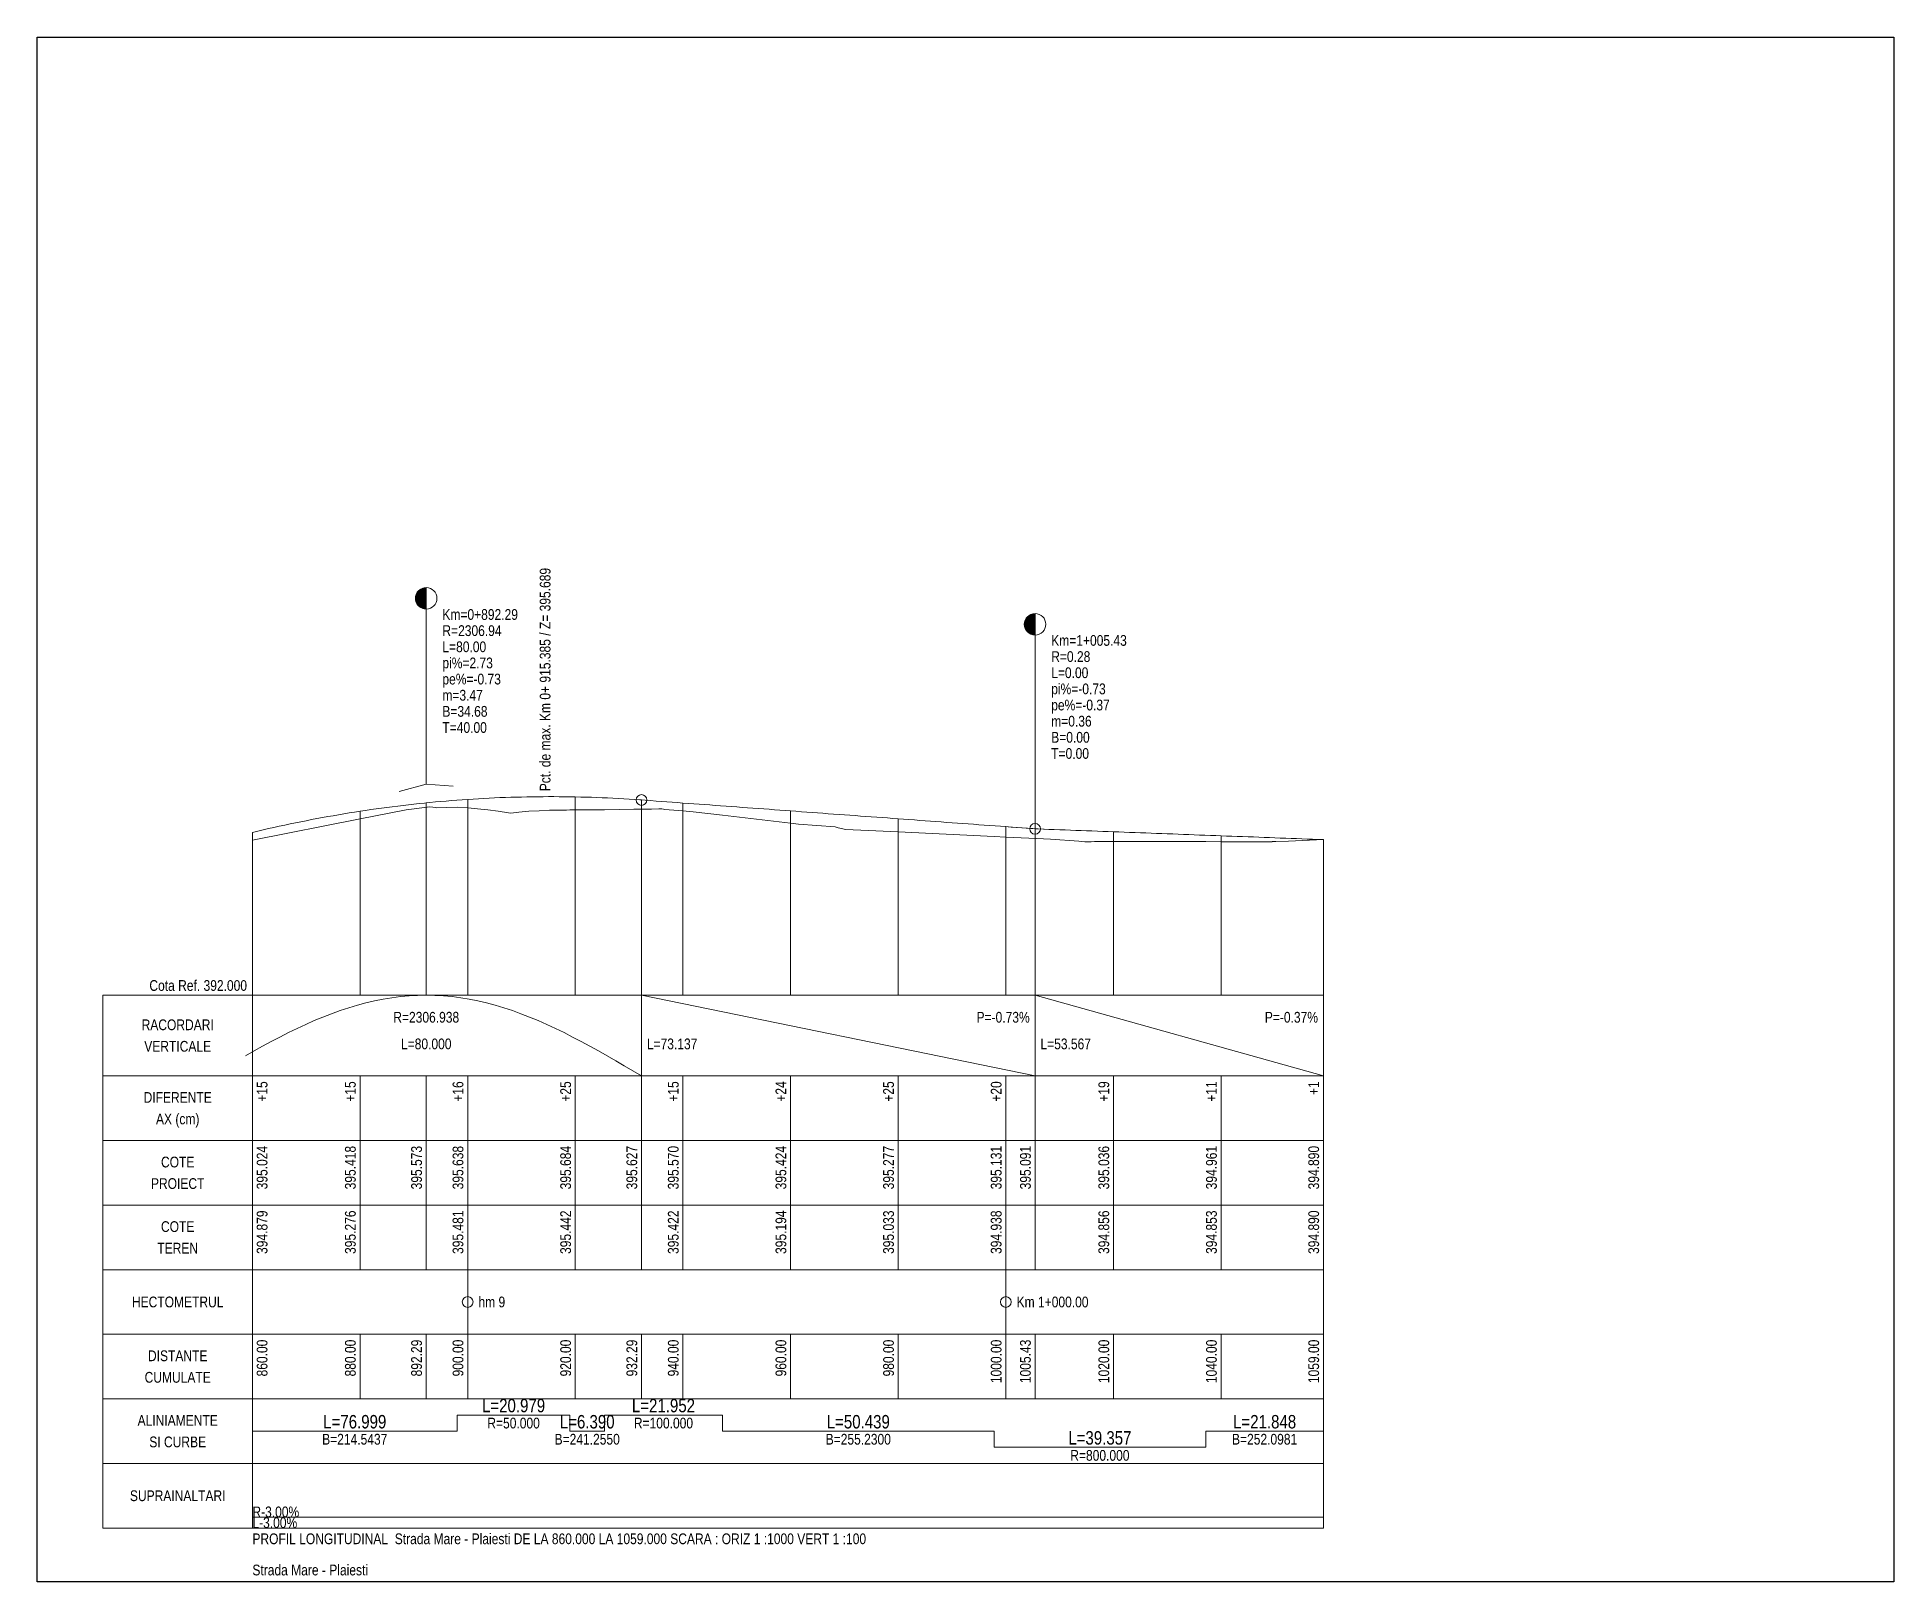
# Model space of a CAD drawing. Extents: x -600 to 1621, y -3670 to 287.
# Drawn here: x 1275 to 1620, y -2569.1 to -2282.1 of the extents above; entities that cross this region are included whole.
import ezdxf
from ezdxf.enums import TextEntityAlignment as Align

# ---------------------------------------------------------------- set-up
doc = ezdxf.new("R2010")
doc.units = 0
doc.layers.add('ARD-No Plot', color=7, linetype='Continuous', lineweight=0, plot=False)
doc.layers.add('Cartus', color=8, linetype='Continuous')
for name, color, linetype, lineweight in [('L-C. Ref', 7, 'Continuous', 0), ('L-cote-ex', 7, 'Continuous', 0), ('L-Cote-Pr', 7, 'Continuous', 0), ('L-Curbe', 7, 'Continuous', 0), ('L-Cut-Fill', 7, 'Continuous', 0), ('L-Design', 7, 'Continuous', 0), ('L-Exist', 7, 'Continuous', 0), ('L-LINES', 7, 'Continuous', 0), ('L-Min-Max', 7, 'Continuous', 0), ('L-Pante-Tran', 7, 'Continuous', 0), ('L-rac-Vert', 7, 'Continuous', 0), ('L-TEXT', 7, 'Continuous', 0)]:
    doc.layers.add(name, color=color, linetype=linetype, lineweight=lineweight)
doc.styles.add('Arial', font='arial.ttf', dxfattribs={"width": 0.8})

msp = doc.modelspace()

# ---------------------------------------------------------------- texts
at = {"layer": 'ARD-No Plot', "style": 'Arial', "width": 0.8}
msp.add_text('Strada Mare - Plaiesti', height=2, dxfattribs=at).set_placement((1315.03, -2567.86))
at = {"layer": 'L-C. Ref', "style": 'Arial', "width": 0.8}
msp.add_text('Cota Ref. 392.000', height=2, dxfattribs=at).set_placement((1314.03, -2459.26), align=Align.RIGHT)
at = {"layer": 'L-cote-ex', "style": 'Arial', "width": 0.8}
for s, p in [('394.879', (1317.83, -2500.06)), ('395.276', (1334.23, -2500.06)), ('395.481', (1354.23, -2500.06)), ('395.442', (1374.23, -2500.06)), ('395.422', (1394.23, -2500.06)), ('395.194', (1414.23, -2500.06)), ('395.033', (1434.23, -2500.06)), ('394.938', (1454.23, -2500.06)), ('394.856', (1474.23, -2500.06)), ('394.853', (1494.23, -2500.06)), ('394.890', (1513.23, -2500.06)), ('394.890', (1513.23, -2500.06)), ('394.890', (1513.23, -2500.06))]:
    msp.add_text(s, height=2, rotation=90, dxfattribs=at).set_placement(p, align=Align.RIGHT)
at = {"layer": 'L-Cote-Pr', "style": 'Arial', "width": 0.8}
for s, p in [('COTE', (1301.15, -2492.06)), ('PROIECT', (1301.15, -2496.06))]:
    msp.add_text(s, height=2, dxfattribs=at).set_placement(p, align=Align.CENTER)
for s, p in [('395.024', (1317.83, -2488.06)), ('395.418', (1334.23, -2488.06)), ('395.573', (1346.53, -2488.06)), ('395.638', (1354.23, -2488.06)), ('395.684', (1374.23, -2488.06)), ('395.627', (1386.53, -2488.06)), ('395.570', (1394.23, -2488.06)), ('395.424', (1414.23, -2488.06)), ('395.277', (1434.23, -2488.06)), ('395.131', (1454.23, -2488.06)), ('395.091', (1459.66, -2488.06)), ('395.036', (1474.23, -2488.06)), ('394.961', (1494.23, -2488.06)), ('394.890', (1513.23, -2488.06))]:
    msp.add_text(s, height=2, rotation=90, dxfattribs=at).set_placement(p, align=Align.RIGHT)
at = {"layer": 'L-Cut-Fill', "style": 'Arial', "width": 0.8}
for s, p in [('+15', (1317.83, -2476.06)), ('+15', (1334.23, -2476.06)), ('+16', (1354.23, -2476.06)), ('+25', (1374.23, -2476.06)), ('+15', (1394.23, -2476.06)), ('+24', (1414.23, -2476.06)), ('+25', (1434.23, -2476.06)), ('+20', (1454.23, -2476.06)), ('+19', (1474.23, -2476.06)), ('+11', (1494.23, -2476.06)), ('+1', (1513.23, -2476.06))]:
    msp.add_text(s, height=2, rotation=90, dxfattribs=at).set_placement(p, align=Align.RIGHT)
for s, p in [('DIFERENTE', (1301.15, -2480.06)), ('AX (cm)', (1301.15, -2484.06))]:
    msp.add_text(s, height=2, dxfattribs=at).set_placement(p, align=Align.CENTER)
at = {"layer": 'L-Min-Max', "style": 'Arial', "width": 0.8}
msp.add_text('Pct. de max. Km 0+ 915.385 / Z= 395.689', height=2, rotation=90, dxfattribs=at).set_placement((1370.42, -2422.17))
at = {"layer": 'L-rac-Vert', "style": 'Arial', "width": 0.8}
for s, p in [('Km=0+892.29', (1350.33, -2390.33)), ('R=2306.94', (1350.33, -2393.33)), ('L=80.00', (1350.33, -2396.33)), ('Km=1+005.43', (1463.46, -2395.15)), ('pi%=2.73', (1350.33, -2399.33)), ('R=0.28', (1463.46, -2398.15)), ('pe%=-0.73', (1350.33, -2402.33)), ('L=0.00', (1463.46, -2401.15)), ('m=3.47', (1350.33, -2405.33)), ('pi%=-0.73', (1463.46, -2404.15)), ('B=34.68', (1350.33, -2408.33)), ('pe%=-0.37', (1463.46, -2407.15)), ('T=40.00', (1350.33, -2411.33)), ('m=0.36', (1463.46, -2410.15)), ('B=0.00', (1463.46, -2413.15)), ('T=0.00', (1463.46, -2416.15)), ('L=73.137', (1388.33, -2470.11)), ('L=53.567', (1461.46, -2470.11))]:
    msp.add_text(s, height=2, dxfattribs=at).set_placement(p)
for s, p in [('R=2306.938', (1347.33, -2465.16)), ('RACORDARI', (1301.15, -2466.56)), ('VERTICALE', (1301.15, -2470.56)), ('L=80.000', (1347.33, -2470.11))]:
    msp.add_text(s, height=2, dxfattribs=at).set_placement(p, align=Align.CENTER)
for s, p in [('P=-0.73%', (1459.46, -2465.16)), ('P=-0.37%', (1513.03, -2465.16))]:
    msp.add_text(s, height=2, dxfattribs=at).set_placement(p, align=Align.RIGHT)
at = {"layer": 'L-TEXT', "style": 'Arial', "width": 0.8}
for s, p in [('COTE', (1301.15, -2504.06)), ('TEREN', (1301.15, -2508.06)), ('HECTOMETRUL', (1301.15, -2518.06)), ('DISTANTE', (1301.15, -2528.06)), ('CUMULATE', (1301.15, -2532.06)), ('ALINIAMENTE', (1301.15, -2540.06)), ('SI CURBE', (1301.15, -2544.06)), ('SUPRAINALTARI', (1301.15, -2554.06))]:
    msp.add_text(s, height=2, dxfattribs=at).set_placement(p, align=Align.CENTER)
for s, p in [('hm 9', (1357.03, -2518.06)), ('Km 1+000.00', (1457.03, -2518.06)), ('R-3.00%', (1315.03, -2557.06)), ('L-3.00%', (1315.03, -2559.06)), ('PROFIL LONGITUDINAL  Strada Mare - Plaiesti DE LA 860.000 LA 1059.000 SCARA : ORIZ 1 :1000 VERT 1 :100', (1315.03, -2562.06))]:
    msp.add_text(s, height=2, dxfattribs=at).set_placement(p)
for s, p in [('860.00', (1317.83, -2524.06)), ('880.00', (1334.23, -2524.06)), ('892.29', (1346.53, -2524.06)), ('900.00', (1354.23, -2524.06)), ('920.00', (1374.23, -2524.06)), ('932.29', (1386.53, -2524.06)), ('940.00', (1394.23, -2524.06)), ('960.00', (1414.23, -2524.06)), ('980.00', (1434.23, -2524.06)), ('1000.00', (1454.23, -2524.06)), ('1005.43', (1459.66, -2524.06)), ('1020.00', (1474.23, -2524.06)), ('1040.00', (1494.23, -2524.06)), ('1059.00', (1513.23, -2524.06))]:
    msp.add_text(s, height=2, rotation=90, dxfattribs=at).set_placement(p, align=Align.RIGHT)
for s, height, p in [('L=20.979', 2.5, (1363.56, -2537.56)), ('L=21.952', 2.5, (1391.41, -2537.56)), ('L=76.999', 2.5, (1334.05, -2540.56)), ('R=50.000', 2, (1363.56, -2540.56)), ('L=6.390', 2.5, (1377.24, -2540.56)), ('R=100.000', 2, (1391.41, -2540.56)), ('L=50.439', 2.5, (1427.61, -2540.56)), ('L=21.848', 2.5, (1503.11, -2540.56)), ('B=214.5437', 2, (1334.05, -2543.56)), ('B=241.2550', 2, (1377.24, -2543.56)), ('B=255.2300', 2, (1427.61, -2543.56)), ('L=39.357', 2.5, (1472.5, -2543.56)), ('B=252.0981', 2, (1503.11, -2543.56)), ('R=800.000', 2, (1472.5, -2546.56))]:
    msp.add_text(s, height=height, rotation=0, dxfattribs=at).set_placement(p, align=Align.CENTER)

# ---------------------------------------------------------------- blocks, each defined once
blk = doc.blocks.new('A3_TRANSV_ALIN_TIRENA')
at = {"layer": 'Cartus'}
blk.add_lwpolyline([(0, 0), (0, 287), (345, 287), (345, 0)], close=True, dxfattribs=at)

# ---------------------------------------------------------------- linework, layer by layer
at = {"layer": 'L-Curbe'}
for p, q in [((1353.07, -2541.06), (1353.07, -2538.06)), ((1353.07, -2538.06), (1374.04, -2538.06)), ((1374.04, -2538.06), (1374.04, -2541.06)), ((1380.44, -2541.06), (1380.44, -2538.06)), ((1380.44, -2538.06), (1402.39, -2538.06)), ((1402.39, -2538.06), (1402.39, -2541.06)), ((1315.03, -2541.06), (1353.07, -2541.06)), ((1374.04, -2541.06), (1380.44, -2541.06)), ((1402.39, -2541.06), (1452.83, -2541.06)), ((1452.83, -2541.06), (1452.83, -2544.06)), ((1492.18, -2544.06), (1492.18, -2541.06)), ((1492.18, -2541.06), (1514.03, -2541.06)), ((1452.83, -2544.06), (1492.18, -2544.06))]:
    msp.add_line(p, q, dxfattribs=at)
at = {"layer": 'L-Design'}
msp.add_lwpolyline([(1315.03, -2429.82), (1316.03, -2429.58), (1317.03, -2429.35), (1318.03, -2429.12), (1319.03, -2428.9), (1320.03, -2428.67), (1321.03, -2428.46), (1322.03, -2428.25), (1323.03, -2428.04), (1324.03, -2427.84), (1325.03, -2427.64), (1326.03, -2427.44), (1327.03, -2427.25), (1328.03, -2427.07), (1329.03, -2426.88), (1330.03, -2426.71), (1331.03, -2426.53), (1332.03, -2426.37), (1333.03, -2426.2), (1334.03, -2426.04), (1335.03, -2425.89), (1336.03, -2425.73), (1337.03, -2425.59), (1338.03, -2425.45), (1339.03, -2425.31), (1340.03, -2425.17), (1341.03, -2425.04), (1342.03, -2424.92), (1343.03, -2424.8), (1344.03, -2424.68), (1345.03, -2424.57), (1346.03, -2424.46), (1347.03, -2424.36), (1347.33, -2424.33), (1348.03, -2424.26), (1349.03, -2424.16), (1350.03, -2424.07), (1351.03, -2423.99), (1352.03, -2423.9), (1353.03, -2423.83), (1354.03, -2423.75), (1355.03, -2423.69), (1356.03, -2423.62), (1357.03, -2423.56), (1358.03, -2423.5), (1359.03, -2423.45), (1360.03, -2423.41), (1361.03, -2423.36), (1362.03, -2423.32), (1363.03, -2423.29), (1364.03, -2423.26), (1365.03, -2423.24), (1366.03, -2423.21), (1367.03, -2423.2), (1368.03, -2423.18), (1369.03, -2423.18), (1370.03, -2423.17), (1371.03, -2423.17), (1372.03, -2423.18), (1373.03, -2423.19), (1374.03, -2423.2), (1375.03, -2423.22), (1376.03, -2423.24), (1377.03, -2423.27), (1378.03, -2423.3), (1379.03, -2423.33), (1380.03, -2423.37), (1381.03, -2423.42), (1382.03, -2423.46), (1383.03, -2423.52), (1384.03, -2423.57), (1385.03, -2423.64), (1386.03, -2423.7), (1387.03, -2423.77), (1387.33, -2423.79), (1388.03, -2423.84), (1389.03, -2423.92), (1390.03, -2423.99), (1391.03, -2424.06), (1392.03, -2424.14), (1393.03, -2424.21), (1394.03, -2424.28), (1395.03, -2424.36), (1396.03, -2424.43), (1397.03, -2424.5), (1398.03, -2424.58), (1399.03, -2424.65), (1400.03, -2424.72), (1401.03, -2424.8), (1402.03, -2424.87), (1403.03, -2424.94), (1404.03, -2425.02), (1405.03, -2425.09), (1406.03, -2425.16), (1407.03, -2425.24), (1408.03, -2425.31), (1409.03, -2425.38), (1410.03, -2425.46), (1411.03, -2425.53), (1412.03, -2425.6), (1413.03, -2425.68), (1414.03, -2425.75), (1415.03, -2425.82), (1416.03, -2425.9), (1417.03, -2425.97), (1418.03, -2426.04), (1419.03, -2426.12), (1420.03, -2426.19), (1421.03, -2426.26), (1422.03, -2426.34), (1423.03, -2426.41), (1424.03, -2426.48), (1425.03, -2426.56), (1426.03, -2426.63), (1427.03, -2426.7), (1428.03, -2426.78), (1429.03, -2426.85), (1430.03, -2426.92), (1431.03, -2427), (1432.03, -2427.07), (1433.03, -2427.14), (1434.03, -2427.22), (1435.03, -2427.29), (1436.03, -2427.36), (1437.03, -2427.44), (1438.03, -2427.51), (1439.03, -2427.58), (1440.03, -2427.66), (1441.03, -2427.73), (1442.03, -2427.8), (1443.03, -2427.88), (1444.03, -2427.95), (1445.03, -2428.02), (1446.03, -2428.09), (1447.03, -2428.17), (1448.03, -2428.24), (1449.03, -2428.31), (1450.03, -2428.39), (1451.03, -2428.46), (1452.03, -2428.53), (1453.03, -2428.61), (1454.03, -2428.68), (1455.03, -2428.75), (1456.03, -2428.83), (1457.03, -2428.9), (1458.03, -2428.97), (1459.03, -2429.05), (1460.03, -2429.12), (1460.46, -2429.15), (1461.03, -2429.17), (1462.03, -2429.21), (1463.03, -2429.25), (1464.03, -2429.29), (1465.03, -2429.32), (1466.03, -2429.36), (1467.03, -2429.4), (1468.03, -2429.44), (1469.03, -2429.47), (1470.03, -2429.51), (1471.03, -2429.55), (1472.03, -2429.59), (1473.03, -2429.62), (1474.03, -2429.66), (1475.03, -2429.7), (1476.03, -2429.74), (1477.03, -2429.77), (1478.03, -2429.81), (1479.03, -2429.85), (1480.03, -2429.89), (1481.03, -2429.92), (1482.03, -2429.96), (1483.03, -2430), (1484.03, -2430.04), (1485.03, -2430.07), (1486.03, -2430.11), (1487.03, -2430.15), (1488.03, -2430.19), (1489.03, -2430.22), (1490.03, -2430.26), (1491.03, -2430.3), (1492.03, -2430.34), (1493.03, -2430.37), (1494.03, -2430.41), (1495.03, -2430.45), (1496.03, -2430.49), (1497.03, -2430.52), (1498.03, -2430.56), (1499.03, -2430.6), (1500.03, -2430.64), (1501.03, -2430.67), (1502.03, -2430.71), (1503.03, -2430.75), (1504.03, -2430.79), (1505.03, -2430.82), (1506.03, -2430.86), (1507.03, -2430.9), (1508.03, -2430.94), (1509.03, -2430.97), (1510.03, -2431.01), (1511.03, -2431.05), (1512.03, -2431.09), (1513.03, -2431.12), (1514.03, -2431.16)], dxfattribs=at)
at = {"layer": 'L-Exist'}
for p, q in [((1343.61, -2425.6), (1347.97, -2425.06)), ((1347.97, -2425.06), (1349.09, -2425.22)), ((1349.09, -2425.22), (1349.23, -2425.26)), ((1349.23, -2425.26), (1353.06, -2425.1)), ((1353.06, -2425.1), (1353.06, -2425.1)), ((1353.06, -2425.1), (1353.07, -2425.1)), ((1353.07, -2425.1), (1354.97, -2425.25)), ((1354.97, -2425.25), (1355.03, -2425.25)), ((1355.03, -2425.25), (1356.88, -2425.42)), ((1315.03, -2431.28), (1335.03, -2427.3)), ((1335.03, -2427.3), (1343.61, -2425.6)), ((1356.88, -2425.42), (1358.79, -2425.63)), ((1358.79, -2425.63), (1360.69, -2425.88)), ((1360.69, -2425.88), (1362.6, -2426.16)), ((1362.6, -2426.16), (1363.07, -2426.23)), ((1363.07, -2426.23), (1364.51, -2426.07)), ((1363.07, -2426.23), (1363.07, -2426.23)), ((1364.51, -2426.07), (1366.42, -2425.9)), ((1366.42, -2425.9), (1368.32, -2425.78)), ((1368.32, -2425.78), (1370.23, -2425.7)), ((1370.23, -2425.7), (1372.14, -2425.66)), ((1372.14, -2425.66), (1373.11, -2425.67)), ((1373.11, -2425.67), (1373.17, -2425.66)), ((1373.17, -2425.66), (1373.17, -2425.66)), ((1373.17, -2425.66), (1373.23, -2425.66)), ((1373.23, -2425.66), (1373.23, -2425.66)), ((1373.23, -2425.66), (1373.41, -2425.66)), ((1373.41, -2425.66), (1374.04, -2425.65)), ((1374.04, -2425.65), (1375.03, -2425.65)), ((1375.03, -2425.65), (1380.44, -2425.6)), ((1380.44, -2425.6), (1383.18, -2425.57)), ((1383.18, -2425.57), (1385.92, -2425.53)), ((1385.92, -2425.53), (1388.67, -2425.49)), ((1388.67, -2425.49), (1389.2, -2425.48)), ((1389.2, -2425.48), (1390.58, -2425.42)), ((1390.58, -2425.42), (1390.58, -2425.42)), ((1390.58, -2425.42), (1390.58, -2425.42)), ((1390.58, -2425.42), (1390.82, -2425.45)), ((1390.82, -2425.45), (1391.13, -2425.45)), ((1391.13, -2425.45), (1391.41, -2425.52)), ((1391.41, -2425.52), (1391.66, -2425.58)), ((1391.66, -2425.58), (1394.16, -2425.77)), ((1394.16, -2425.77), (1395.03, -2425.84)), ((1395.03, -2425.84), (1396.9, -2426.01)), ((1396.9, -2426.01), (1399.64, -2426.29)), ((1399.64, -2426.29), (1402.39, -2426.6)), ((1402.39, -2426.6), (1415.03, -2428.12)), ((1415.03, -2428.12), (1416.49, -2428.3)), ((1416.49, -2428.3), (1423.29, -2428.81)), ((1423.29, -2428.81), (1423.29, -2428.81)), ((1423.29, -2428.81), (1423.87, -2428.98)), ((1423.87, -2428.98), (1425.28, -2429.27)), ((1425.28, -2429.27), (1425.28, -2429.27)), ((1425.28, -2429.27), (1435.03, -2429.73)), ((1435.03, -2429.73), (1452.83, -2430.58)), ((1452.83, -2430.58), (1455.03, -2430.68)), ((1455.03, -2430.68), (1460.7, -2430.95)), ((1460.7, -2430.95), (1463.31, -2431.07)), ((1463.31, -2431.07), (1468.57, -2431.46)), ((1468.57, -2431.46), (1469.68, -2431.55)), ((1469.68, -2431.55), (1470.43, -2431.57)), ((1470.43, -2431.57), (1470.91, -2431.57)), ((1470.91, -2431.57), (1471.49, -2431.53)), ((1470.91, -2431.57), (1470.91, -2431.57)), ((1471.49, -2431.53), (1473.59, -2431.51)), ((1471.49, -2431.53), (1471.49, -2431.53)), ((1473.59, -2431.51), (1475.03, -2431.5)), ((1473.59, -2431.51), (1473.59, -2431.51)), ((1475.03, -2431.5), (1476.44, -2431.5)), ((1476.44, -2431.5), (1481, -2431.49)), ((1481, -2431.49), (1484.31, -2431.5)), ((1484.31, -2431.5), (1492.18, -2431.53)), ((1492.18, -2431.53), (1495.03, -2431.54)), ((1495.03, -2431.54), (1504.53, -2431.56)), ((1504.53, -2431.56), (1504.53, -2431.49)), ((1504.53, -2431.49), (1505.18, -2431.52)), ((1504.53, -2431.56), (1504.53, -2431.56)), ((1505.18, -2431.52), (1507.56, -2431.43)), ((1507.56, -2431.43), (1507.57, -2431.43)), ((1507.57, -2431.43), (1514.03, -2431.16)), ((1514.03, -2431.16), (1514.03, -2431.16)), ((1514.03, -2431.16), (1514.03, -2431.16))]:
    msp.add_line(p, q, dxfattribs=at)
at = {"layer": 'L-LINES'}
for p, q in [((1347.33, -2460.06), (1347.33, -2424.33)), ((1355.03, -2460.06), (1355.03, -2423.69)), ((1375.03, -2460.06), (1375.03, -2423.22)), ((1387.33, -2460.06), (1387.33, -2423.79)), ((1395.03, -2460.06), (1395.03, -2424.36)), ((1335.03, -2460.06), (1335.03, -2425.89)), ((1415.03, -2460.06), (1415.03, -2425.82)), ((1435.03, -2460.06), (1435.03, -2427.29)), ((1455.03, -2460.06), (1455.03, -2428.75)), ((1315.03, -2460.06), (1315.03, -2429.82)), ((1460.46, -2460.06), (1460.46, -2429.15)), ((1475.03, -2460.06), (1475.03, -2429.7)), ((1495.03, -2460.06), (1495.03, -2430.45)), ((1514.03, -2460.06), (1514.03, -2431.16)), ((1287.27, -2475.06), (1287.27, -2460.06)), ((1287.27, -2460.06), (1315.03, -2460.06)), ((1315.03, -2460.06), (1514.03, -2460.06)), ((1315.03, -2475.06), (1315.03, -2460.06)), ((1514.03, -2475.06), (1514.03, -2460.06)), ((1287.27, -2487.06), (1287.27, -2475.06)), ((1287.27, -2475.06), (1315.03, -2475.06)), ((1315.03, -2475.06), (1287.27, -2475.06)), ((1315.03, -2475.06), (1514.03, -2475.06)), ((1315.03, -2487.06), (1315.03, -2475.06)), ((1315.03, -2475.06), (1514.03, -2475.06)), ((1315.03, -2487.06), (1315.03, -2475.06)), ((1335.03, -2487.06), (1335.03, -2475.06)), ((1347.33, -2487.06), (1347.33, -2475.06)), ((1355.03, -2487.06), (1355.03, -2475.06)), ((1375.03, -2487.06), (1375.03, -2475.06)), ((1387.33, -2487.06), (1387.33, -2475.06)), ((1395.03, -2487.06), (1395.03, -2475.06)), ((1415.03, -2487.06), (1415.03, -2475.06)), ((1435.03, -2487.06), (1435.03, -2475.06)), ((1455.03, -2487.06), (1455.03, -2475.06)), ((1460.46, -2487.06), (1460.46, -2475.06)), ((1475.03, -2487.06), (1475.03, -2475.06)), ((1495.03, -2487.06), (1495.03, -2475.06)), ((1514.03, -2487.06), (1514.03, -2475.06)), ((1514.03, -2487.06), (1514.03, -2475.06)), ((1287.27, -2499.06), (1287.27, -2487.06)), ((1287.27, -2487.06), (1315.03, -2487.06)), ((1315.03, -2487.06), (1287.27, -2487.06)), ((1315.03, -2487.06), (1514.03, -2487.06)), ((1315.03, -2487.06), (1514.03, -2487.06)), ((1315.03, -2499.06), (1315.03, -2487.06)), ((1335.03, -2499.06), (1335.03, -2487.06)), ((1347.33, -2499.06), (1347.33, -2487.06)), ((1355.03, -2499.06), (1355.03, -2487.06)), ((1375.03, -2499.06), (1375.03, -2487.06)), ((1387.33, -2499.06), (1387.33, -2487.06)), ((1395.03, -2499.06), (1395.03, -2487.06)), ((1415.03, -2499.06), (1415.03, -2487.06)), ((1435.03, -2499.06), (1435.03, -2487.06)), ((1455.03, -2499.06), (1455.03, -2487.06)), ((1460.46, -2499.06), (1460.46, -2487.06)), ((1475.03, -2499.06), (1475.03, -2487.06)), ((1495.03, -2499.06), (1495.03, -2487.06)), ((1514.03, -2499.06), (1514.03, -2487.06)), ((1287.27, -2511.06), (1287.27, -2499.06)), ((1287.27, -2499.06), (1315.03, -2499.06)), ((1315.03, -2499.06), (1287.27, -2499.06)), ((1315.03, -2499.06), (1514.03, -2499.06)), ((1315.03, -2499.06), (1514.03, -2499.06)), ((1315.03, -2511.06), (1315.03, -2499.06)), ((1335.03, -2511.06), (1335.03, -2499.06)), ((1347.33, -2511.06), (1347.33, -2499.06)), ((1355.03, -2511.06), (1355.03, -2499.06)), ((1375.03, -2511.06), (1375.03, -2499.06)), ((1387.33, -2511.06), (1387.33, -2499.06)), ((1395.03, -2511.06), (1395.03, -2499.06)), ((1415.03, -2511.06), (1415.03, -2499.06)), ((1435.03, -2511.06), (1435.03, -2499.06)), ((1455.03, -2511.06), (1455.03, -2499.06)), ((1460.46, -2511.06), (1460.46, -2499.06)), ((1475.03, -2511.06), (1475.03, -2499.06)), ((1495.03, -2511.06), (1495.03, -2499.06)), ((1514.03, -2511.06), (1514.03, -2499.06)), ((1287.27, -2523.06), (1287.27, -2511.06)), ((1287.27, -2511.06), (1315.03, -2511.06)), ((1315.03, -2511.06), (1287.27, -2511.06)), ((1315.03, -2511.06), (1514.03, -2511.06)), ((1315.03, -2523.06), (1315.03, -2511.06)), ((1315.03, -2511.06), (1514.03, -2511.06)), ((1355.03, -2523.06), (1355.03, -2511.06)), ((1455.03, -2523.06), (1455.03, -2511.06)), ((1514.03, -2523.06), (1514.03, -2511.06)), ((1287.27, -2535.06), (1287.27, -2523.06)), ((1287.27, -2523.06), (1315.03, -2523.06)), ((1315.03, -2523.06), (1287.27, -2523.06)), ((1315.03, -2523.06), (1514.03, -2523.06)), ((1315.03, -2523.06), (1514.03, -2523.06)), ((1315.03, -2535.06), (1315.03, -2523.06)), ((1335.03, -2535.06), (1335.03, -2523.06)), ((1347.33, -2535.06), (1347.33, -2523.06)), ((1355.03, -2535.06), (1355.03, -2523.06)), ((1375.03, -2535.06), (1375.03, -2523.06)), ((1387.33, -2535.06), (1387.33, -2523.06)), ((1395.03, -2535.06), (1395.03, -2523.06)), ((1415.03, -2535.06), (1415.03, -2523.06)), ((1435.03, -2535.06), (1435.03, -2523.06)), ((1455.03, -2535.06), (1455.03, -2523.06)), ((1460.46, -2535.06), (1460.46, -2523.06)), ((1475.03, -2535.06), (1475.03, -2523.06)), ((1495.03, -2535.06), (1495.03, -2523.06)), ((1514.03, -2535.06), (1514.03, -2523.06)), ((1287.27, -2547.06), (1287.27, -2535.06)), ((1287.27, -2535.06), (1315.03, -2535.06)), ((1315.03, -2535.06), (1287.27, -2535.06)), ((1315.03, -2535.06), (1514.03, -2535.06)), ((1315.03, -2547.06), (1315.03, -2535.06)), ((1315.03, -2535.06), (1514.03, -2535.06)), ((1514.03, -2547.06), (1514.03, -2535.06)), ((1287.27, -2559.06), (1287.27, -2547.06)), ((1287.27, -2547.06), (1315.03, -2547.06)), ((1315.03, -2547.06), (1287.27, -2547.06)), ((1315.03, -2547.06), (1514.03, -2547.06)), ((1315.03, -2559.06), (1315.03, -2547.06)), ((1315.03, -2547.06), (1514.03, -2547.06)), ((1514.03, -2559.06), (1514.03, -2547.06)), ((1315.03, -2559.06), (1287.27, -2559.06)), ((1315.03, -2559.06), (1514.03, -2559.06))]:
    msp.add_line(p, q, dxfattribs=at)
for centre in [(1355.03, -2517.06), (1455.03, -2517.06)]:
    msp.add_circle(centre, 1, dxfattribs=at)
at = {"layer": 'L-Pante-Tran'}
for p, q in [((1315.03, -2557.06), (1335.03, -2557.06)), ((1315.03, -2557.06), (1335.03, -2557.06)), ((1335.03, -2557.06), (1355.03, -2557.06)), ((1335.03, -2557.06), (1355.03, -2557.06)), ((1355.03, -2557.06), (1375.03, -2557.06)), ((1355.03, -2557.06), (1375.03, -2557.06)), ((1375.03, -2557.06), (1395.03, -2557.06)), ((1375.03, -2557.06), (1395.03, -2557.06)), ((1395.03, -2557.06), (1415.03, -2557.06)), ((1395.03, -2557.06), (1415.03, -2557.06)), ((1415.03, -2557.06), (1435.03, -2557.06)), ((1415.03, -2557.06), (1435.03, -2557.06)), ((1435.03, -2557.06), (1455.03, -2557.06)), ((1435.03, -2557.06), (1455.03, -2557.06)), ((1455.03, -2557.06), (1475.03, -2557.06)), ((1455.03, -2557.06), (1475.03, -2557.06)), ((1475.03, -2557.06), (1495.03, -2557.06)), ((1475.03, -2557.06), (1495.03, -2557.06)), ((1495.03, -2557.06), (1514.03, -2557.06)), ((1495.03, -2557.06), (1514.03, -2557.06))]:
    msp.add_line(p, q, dxfattribs=at)
at = {"layer": 'L-rac-Vert'}
for p, q in [((1345.33, -2386.17), (1345.33, -2386.48)), ((1345.33, -2386.25), (1345.33, -2386.41)), ((1345.34, -2386.09), (1345.34, -2386.56)), ((1345.35, -2386.02), (1345.35, -2386.64)), ((1345.36, -2385.94), (1345.36, -2386.72)), ((1345.38, -2385.86), (1345.38, -2386.79)), ((1345.4, -2385.79), (1345.4, -2386.87)), ((1345.42, -2385.71), (1345.42, -2386.95)), ((1345.45, -2385.64), (1345.45, -2387.02)), ((1345.48, -2385.56), (1345.48, -2387.09)), ((1345.51, -2385.49), (1345.51, -2387.17)), ((1345.54, -2385.42), (1345.54, -2387.24)), ((1345.58, -2385.35), (1345.58, -2387.31)), ((1345.62, -2385.28), (1345.62, -2387.37)), ((1345.66, -2385.22), (1345.66, -2387.44)), ((1345.71, -2385.15), (1345.71, -2387.5)), ((1345.75, -2385.09), (1345.75, -2387.57)), ((1345.8, -2385.03), (1345.8, -2387.63)), ((1345.86, -2384.97), (1345.86, -2387.69)), ((1345.91, -2384.91), (1345.91, -2387.74)), ((1345.97, -2384.86), (1345.97, -2387.8)), ((1346.03, -2384.81), (1346.03, -2387.85)), ((1346.09, -2384.76), (1346.09, -2387.9)), ((1346.15, -2384.71), (1346.15, -2387.95)), ((1346.21, -2384.67), (1346.21, -2387.99)), ((1346.28, -2384.62), (1346.28, -2388.03)), ((1346.35, -2384.58), (1346.35, -2388.07)), ((1346.42, -2384.55), (1346.42, -2388.11)), ((1346.49, -2384.51), (1346.49, -2388.14)), ((1346.56, -2384.48), (1346.56, -2388.18)), ((1346.63, -2384.45), (1346.63, -2388.2)), ((1346.71, -2384.43), (1346.71, -2388.23)), ((1346.78, -2384.4), (1346.78, -2388.25)), ((1346.86, -2384.38), (1346.86, -2388.27)), ((1346.94, -2384.37), (1346.94, -2388.29)), ((1347.01, -2384.35), (1347.01, -2388.3)), ((1347.09, -2384.34), (1347.09, -2388.31)), ((1347.17, -2384.33), (1347.17, -2388.32)), ((1347.25, -2384.33), (1347.25, -2388.33)), ((1347.33, -2420.86), (1347.33, -2384.33)), ((1458.49, -2390.84), (1458.49, -2391.47)), ((1458.5, -2390.76), (1458.5, -2391.54)), ((1458.52, -2390.69), (1458.52, -2391.62)), ((1458.54, -2390.61), (1458.54, -2391.7)), ((1458.56, -2390.53), (1458.56, -2391.77)), ((1458.59, -2390.46), (1458.59, -2391.84)), ((1458.62, -2390.39), (1458.62, -2391.92)), ((1458.65, -2390.32), (1458.65, -2391.99)), ((1458.68, -2390.24), (1458.68, -2392.06)), ((1458.72, -2390.18), (1458.72, -2392.13)), ((1458.76, -2390.11), (1458.76, -2392.2)), ((1458.8, -2390.04), (1458.8, -2392.26)), ((1458.85, -2389.98), (1458.85, -2392.33)), ((1458.89, -2389.91), (1458.89, -2392.39)), ((1458.94, -2389.85), (1458.94, -2392.45)), ((1458.99, -2389.8), (1458.99, -2392.51)), ((1459.05, -2389.74), (1459.05, -2392.57)), ((1459.11, -2389.68), (1459.11, -2392.62)), ((1459.16, -2389.63), (1459.16, -2392.67)), ((1459.22, -2389.58), (1459.22, -2392.72)), ((1459.29, -2389.53), (1459.29, -2392.77)), ((1459.35, -2389.49), (1459.35, -2392.82)), ((1459.42, -2389.45), (1459.42, -2392.86)), ((1459.49, -2389.41), (1459.49, -2392.9)), ((1459.56, -2389.37), (1459.56, -2392.93)), ((1459.63, -2389.34), (1459.63, -2392.97)), ((1459.7, -2389.3), (1459.7, -2393)), ((1459.77, -2389.28), (1459.77, -2393.03)), ((1459.85, -2389.25), (1459.85, -2393.05)), ((1459.92, -2389.23), (1459.92, -2393.08)), ((1460, -2389.21), (1460, -2393.1)), ((1460.07, -2389.19), (1460.07, -2393.11)), ((1460.15, -2389.18), (1460.15, -2393.13)), ((1460.23, -2389.17), (1460.23, -2393.14)), ((1460.31, -2389.16), (1460.31, -2393.15)), ((1460.38, -2389.15), (1460.38, -2393.15)), ((1460.46, -2429.15), (1460.46, -2389.15)), ((1458.46, -2391.07), (1458.46, -2391.23)), ((1458.47, -2391), (1458.47, -2391.31)), ((1458.48, -2390.92), (1458.48, -2391.39)), ((1342.33, -2422.23), (1347.33, -2420.86)), ((1347.33, -2420.86), (1352.33, -2421.23)), ((1455.46, -2428.79), (1460.46, -2429.15)), ((1460.46, -2429.15), (1465.46, -2429.34)), ((1331.33, -2462.93), (1329.73, -2463.5)), ((1332.93, -2462.4), (1331.33, -2462.93)), ((1334.53, -2461.92), (1332.93, -2462.4)), ((1336.13, -2461.49), (1334.53, -2461.92)), ((1337.73, -2461.11), (1336.13, -2461.49)), ((1339.33, -2460.8), (1337.73, -2461.11)), ((1340.93, -2460.53), (1339.33, -2460.8)), ((1342.53, -2460.33), (1340.93, -2460.53)), ((1344.13, -2460.18), (1342.53, -2460.33)), ((1345.73, -2460.09), (1344.13, -2460.18)), ((1347.33, -2460.06), (1345.73, -2460.09)), ((1348.93, -2460.09), (1347.33, -2460.06)), ((1350.53, -2460.18), (1348.93, -2460.09)), ((1352.13, -2460.33), (1350.53, -2460.18)), ((1353.73, -2460.53), (1352.13, -2460.33)), ((1355.33, -2460.8), (1353.73, -2460.53)), ((1356.93, -2461.11), (1355.33, -2460.8)), ((1358.53, -2461.49), (1356.93, -2461.11)), ((1360.13, -2461.92), (1358.53, -2461.49)), ((1361.73, -2462.4), (1360.13, -2461.92)), ((1363.33, -2462.93), (1361.73, -2462.4)), ((1364.93, -2463.5), (1363.33, -2462.93)), ((1387.33, -2475.06), (1387.33, -2460.06)), ((1387.33, -2460.06), (1460.46, -2475.06)), ((1460.46, -2475.06), (1460.46, -2460.06)), ((1460.46, -2475.06), (1460.46, -2460.06)), ((1460.46, -2461), (1460.46, -2460.06)), ((1460.46, -2460.06), (1460.46, -2461)), ((1460.46, -2460.06), (1514.03, -2475.06)), ((1460.46, -2461.94), (1460.46, -2461)), ((1460.46, -2461), (1460.46, -2461.94)), ((1460.46, -2462.87), (1460.46, -2461.94)), ((1460.46, -2461.94), (1460.46, -2462.87)), ((1460.46, -2463.79), (1460.46, -2462.87)), ((1460.46, -2462.87), (1460.46, -2463.79)), ((1514.03, -2475.06), (1514.03, -2460.06)), ((1514.03, -2461), (1514.03, -2460.06)), ((1514.03, -2461.94), (1514.03, -2461)), ((1514.03, -2462.87), (1514.03, -2461.94)), ((1514.03, -2463.79), (1514.03, -2462.87)), ((1323.33, -2466.24), (1321.73, -2467.02)), ((1324.93, -2465.5), (1323.33, -2466.24)), ((1326.53, -2464.79), (1324.93, -2465.5)), ((1328.13, -2464.13), (1326.53, -2464.79)), ((1329.73, -2463.5), (1328.13, -2464.13)), ((1366.53, -2464.13), (1364.93, -2463.5)), ((1368.13, -2464.79), (1366.53, -2464.13)), ((1369.73, -2465.5), (1368.13, -2464.79)), ((1371.33, -2466.24), (1369.73, -2465.5)), ((1372.93, -2467.02), (1371.33, -2466.24)), ((1460.46, -2464.7), (1460.46, -2463.79)), ((1460.46, -2463.79), (1460.46, -2464.7)), ((1460.46, -2465.58), (1460.46, -2464.7)), ((1460.46, -2464.7), (1460.46, -2465.58)), ((1460.46, -2466.45), (1460.46, -2465.58)), ((1460.46, -2465.58), (1460.46, -2466.45)), ((1460.46, -2467.29), (1460.46, -2466.45)), ((1460.46, -2466.45), (1460.46, -2467.29)), ((1514.03, -2464.7), (1514.03, -2463.79)), ((1514.03, -2465.58), (1514.03, -2464.7)), ((1514.03, -2466.45), (1514.03, -2465.58)), ((1514.03, -2467.29), (1514.03, -2466.45)), ((1316.93, -2469.54), (1315.33, -2470.43)), ((1318.53, -2468.67), (1316.93, -2469.54)), ((1320.13, -2467.84), (1318.53, -2468.67)), ((1321.73, -2467.02), (1320.13, -2467.84)), ((1374.53, -2467.84), (1372.93, -2467.02)), ((1376.13, -2468.67), (1374.53, -2467.84)), ((1377.73, -2469.54), (1376.13, -2468.67)), ((1379.33, -2470.43), (1377.73, -2469.54)), ((1460.46, -2468.1), (1460.46, -2467.29)), ((1460.46, -2467.29), (1460.46, -2468.1)), ((1460.46, -2468.88), (1460.46, -2468.1)), ((1460.46, -2468.1), (1460.46, -2468.88)), ((1460.46, -2469.62), (1460.46, -2468.88)), ((1460.46, -2468.88), (1460.46, -2469.62)), ((1460.46, -2470.33), (1460.46, -2469.62)), ((1460.46, -2469.62), (1460.46, -2470.33)), ((1514.03, -2468.1), (1514.03, -2467.29)), ((1514.03, -2468.88), (1514.03, -2468.1)), ((1514.03, -2469.62), (1514.03, -2468.88)), ((1514.03, -2470.33), (1514.03, -2469.62)), ((1315.33, -2470.43), (1313.73, -2471.33)), ((1380.93, -2471.33), (1379.33, -2470.43)), ((1382.53, -2472.25), (1380.93, -2471.33)), ((1384.13, -2473.18), (1382.53, -2472.25)), ((1385.73, -2474.12), (1384.13, -2473.18)), ((1460.46, -2471), (1460.46, -2470.33)), ((1460.46, -2470.33), (1460.46, -2471)), ((1460.46, -2471.62), (1460.46, -2471)), ((1460.46, -2471), (1460.46, -2471.62)), ((1460.46, -2472.2), (1460.46, -2471.62)), ((1460.46, -2471.62), (1460.46, -2472.2)), ((1460.46, -2472.73), (1460.46, -2472.2)), ((1460.46, -2472.2), (1460.46, -2472.73)), ((1460.46, -2473.21), (1460.46, -2472.73)), ((1460.46, -2472.73), (1460.46, -2473.21)), ((1460.46, -2473.63), (1460.46, -2473.21)), ((1460.46, -2473.21), (1460.46, -2473.63)), ((1460.46, -2474.01), (1460.46, -2473.63)), ((1460.46, -2473.63), (1460.46, -2474.01)), ((1514.03, -2471), (1514.03, -2470.33)), ((1514.03, -2471.62), (1514.03, -2471)), ((1514.03, -2472.2), (1514.03, -2471.62)), ((1514.03, -2472.73), (1514.03, -2472.2)), ((1514.03, -2473.21), (1514.03, -2472.73)), ((1514.03, -2473.63), (1514.03, -2473.21)), ((1514.03, -2474.01), (1514.03, -2473.63)), ((1387.33, -2475.06), (1385.73, -2474.12)), ((1460.46, -2474.33), (1460.46, -2474.01)), ((1460.46, -2474.01), (1460.46, -2474.33)), ((1460.46, -2474.59), (1460.46, -2474.33)), ((1460.46, -2474.33), (1460.46, -2474.59)), ((1460.46, -2474.8), (1460.46, -2474.59)), ((1460.46, -2474.59), (1460.46, -2474.8)), ((1460.46, -2474.94), (1460.46, -2474.8)), ((1460.46, -2474.8), (1460.46, -2474.94)), ((1460.46, -2475.03), (1460.46, -2474.94)), ((1460.46, -2474.94), (1460.46, -2475.03)), ((1460.46, -2475.06), (1460.46, -2475.03)), ((1460.46, -2475.03), (1460.46, -2475.06)), ((1514.03, -2474.33), (1514.03, -2474.01)), ((1514.03, -2474.59), (1514.03, -2474.33)), ((1514.03, -2474.8), (1514.03, -2474.59)), ((1514.03, -2474.94), (1514.03, -2474.8)), ((1514.03, -2475.03), (1514.03, -2474.94))]:
    msp.add_line(p, q, dxfattribs=at)
for centre, radius in [((1347.33, -2386.33), 2), ((1460.46, -2391.15), 2), ((1387.33, -2423.79), 1), ((1460.46, -2429.15), 1), ((1460.46, -2429.15), 1)]:
    msp.add_circle(centre, radius, dxfattribs=at)

# ---------------------------------------------------------------- block references
at = {"layer": 'L-LINES'}
msp.add_blockref('A3_TRANSV_ALIN_TIRENA', (1275.03, -2569.06), dxfattribs=at)

msp.set_redraw_order([(e.dxf.handle, doc.entitydb.next_handle()) for e in msp.query("TEXT MTEXT ATTDEF DIMENSION ARC_DIMENSION")])  # texts and dimensions are drawn at this point

doc.saveas('drawing.dxf')
